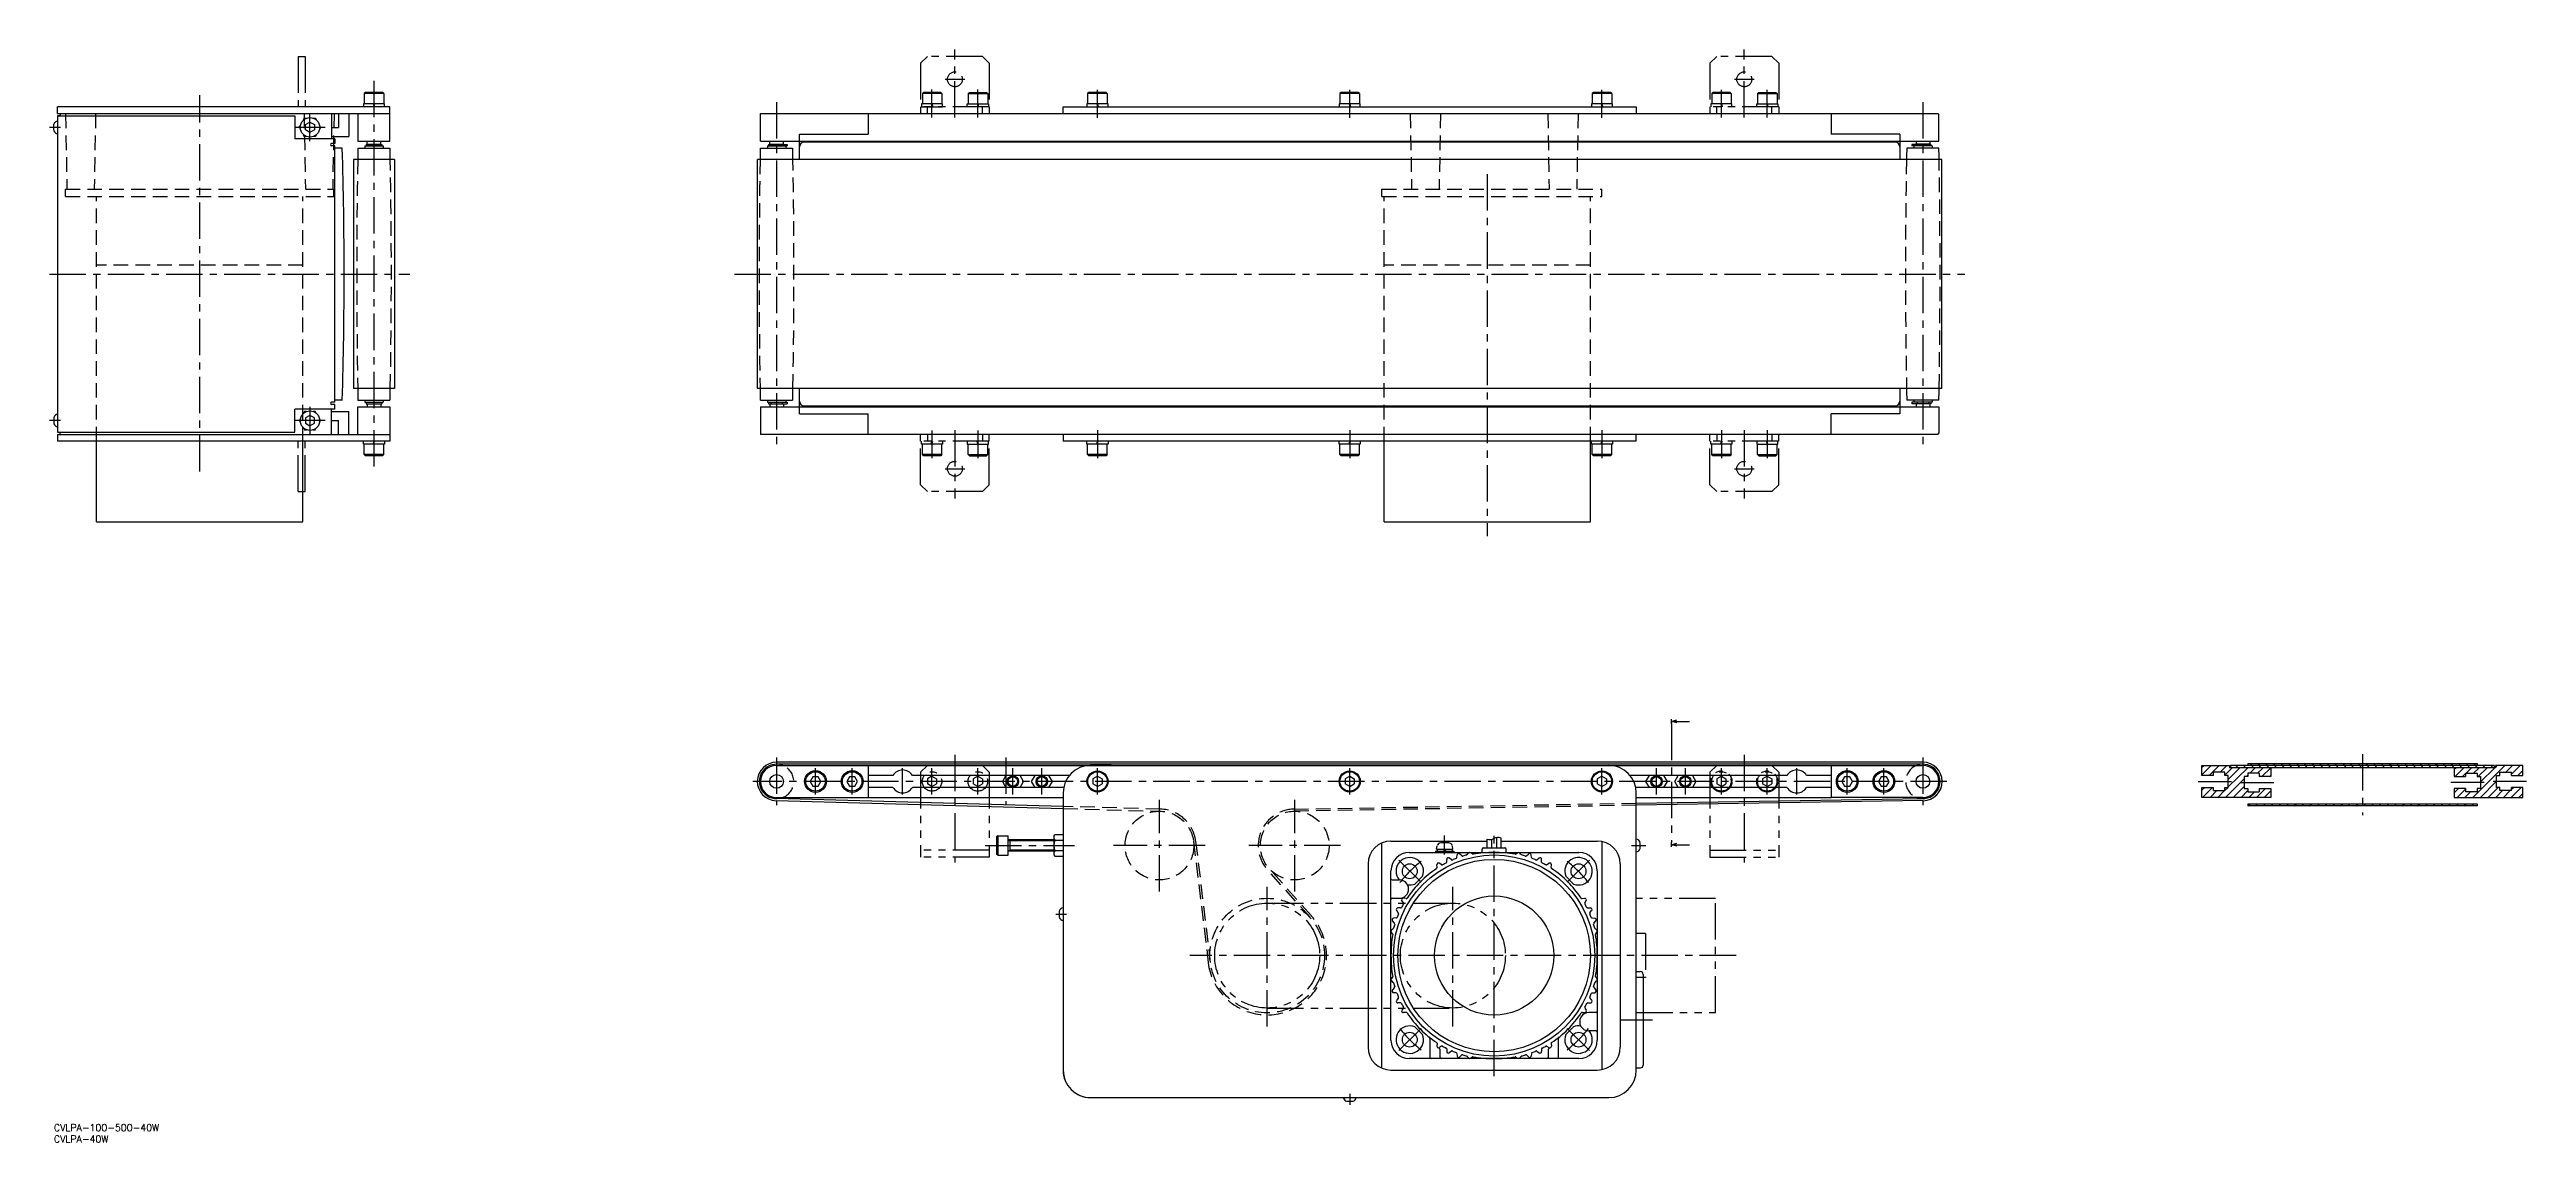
# Model space of a CAD drawing. Extents: x -2 to 1078, y -8 to 469.
import ezdxf

# ---------------------------------------------------------------- set-up
doc = ezdxf.new("R2010")
doc.units = 0
doc.header["$LTSCALE"] = 0.5
for name, pattern in [('CENTER', [50.8, 31.75, -6.35, 6.35, -6.35]), ('DASHED', [19.05, 12.7, -6.35]), ('PHANTOM', [63.5, 31.75, -6.35, 6.35, -6.35, 6.35, -6.35])]:
    doc.linetypes.add(name, pattern=pattern)
doc.layers.get('0').update_dxf_attribs({"linetype": 'CONTINUOUS'})
for name, color, linetype in [('MSM_CENTER', 1, 'CENTER'), ('MSM_CONTINUOUS', 7, 'CONTINUOUS'), ('MSM_DASHED', 4, 'DASHED'), ('MSM_IMAGINARY', 6, 'PHANTOM'), ('MSM_NARROW', 5, 'CONTINUOUS'), ('MSM_PART_NUMBER', 7, 'CONTINUOUS')]:
    doc.layers.add(name, color=color, linetype=linetype)
doc.styles.get("Standard").update_dxf_attribs({"font": 'txt.shx', "height": 7, "bigfont": 'bigfont.shx'})

# ---------------------------------------------------------------- blocks, each defined once
blk = doc.blocks.new('*U98')
at = {"layer": 'MSM_PART_NUMBER'}
blk.add_text('CVLPA-100-500-40W', height=3, dxfattribs=at).set_placement((0, -3))
blk = doc.blocks.new('*U99')
at = {"layer": 'MSM_PART_NUMBER'}
blk.add_text('CVLPA-40W', height=3, dxfattribs=at).set_placement((0, -8))
blk = doc.blocks.new('_OPEN30')
at = {"color": 0, "linetype": 'BYBLOCK'}
for p, q in [((-1, 0.27), (0, 0)), ((0, 0), (-1, -0.27)), ((0, 0), (-1, 0))]:
    blk.add_line(p, q, dxfattribs=at)
blk = doc.blocks.new('*U62')
at = {"color": 7, "linetype": 'CONTINUOUS'}
blk.add_lwpolyline([(595.3, 94.1), (600.8, 94.1)], dxfattribs=at)
at = {"color": 7, "linetype": 'CONTINUOUS', "xscale": 2.5, "yscale": 2.5, "zscale": 2.5, "rotation": 180}
blk.add_blockref('_OPEN30', (592.8, 94.1), dxfattribs=at)
blk = doc.blocks.new('*U63')
at = {"color": 7, "linetype": 'CONTINUOUS'}
blk.add_lwpolyline([(595.3, 147.9), (600.8, 147.9)], dxfattribs=at)
at = {"color": 7, "linetype": 'CONTINUOUS', "xscale": 2.5, "yscale": 2.5, "zscale": 2.5, "rotation": 180}
blk.add_blockref('_OPEN30', (592.8, 147.9), dxfattribs=at)
blk = doc.blocks.new('*X101')
at = {"color": 0}
for p, q in [((936.9, 152.5), (941, 156.6)), ((936.9, 155.9), (937.7, 156.6)), ((940, 152.2), (944.4, 156.6)), ((944.8, 153.7), (947.8, 156.6)), ((946.9, 152.4), (950.1, 155.6)), ((948.4, 147.2), (956.9, 155.6)), ((948.4, 150.5), (953.5, 155.6)), ((956.3, 151.7), (956.9, 152.3)), ((957.8, 153.2), (960.2, 155.6)), ((961.1, 153.2), (963.6, 155.6)), ((963.1, 151.7), (966.9, 155.6)), ((966.4, 151.7), (966.9, 152.2)), ((936.9, 145.8), (938.2, 147)), ((937.1, 142.6), (941.5, 147)), ((940.5, 142.6), (943.4, 145.6)), ((943.9, 142.6), (946.8, 145.6)), ((946.9, 145.7), (948.3, 147)), ((947.2, 142.6), (955.4, 150.8)), ((950.6, 142.6), (955.4, 147.4)), ((954, 142.6), (956.9, 145.6)), ((957.3, 142.6), (959.8, 145.1)), ((960.7, 142.6), (964.6, 146.5)), ((964.1, 142.6), (966.9, 145.5))]:
    blk.add_line(p, q, dxfattribs=at)
blk = doc.blocks.new('*X102')
at = {"color": 0}
for p, q in [((1047.8, 155.6), (1046.9, 154.8)), ((1051.2, 155.6), (1047.3, 151.7)), ((1051.9, 153), (1050.6, 151.7)), ((1054.5, 155.6), (1052.1, 153.2)), ((1069, 156.6), (1055, 142.6)), ((1057.9, 155.6), (1055.4, 153.2)), ((1061.3, 155.6), (1057.4, 151.7)), ((1064.6, 155.6), (1058.4, 149.4)), ((1065.6, 156.6), (1064.9, 155.9)), ((1072.4, 156.6), (1069.4, 153.7)), ((1075.7, 156.6), (1071.9, 152.8)), ((1076.9, 154.4), (1074.7, 152.2)), ((1048.8, 146.5), (1046.9, 144.7)), ((1051.9, 146.3), (1048.3, 142.6)), ((1054.1, 145.1), (1051.6, 142.6)), ((1065.4, 149.7), (1058.4, 142.6)), ((1066.1, 147), (1061.7, 142.6)), ((1068, 145.6), (1065.1, 142.6)), ((1071.4, 145.6), (1068.5, 142.6)), ((1076.2, 147), (1071.8, 142.6)), ((1072.9, 147), (1071.9, 146.1)), ((1076.9, 144.3), (1075.2, 142.6))]:
    blk.add_line(p, q, dxfattribs=at)
blk = doc.blocks.new('*X103')
at = {"color": 0}
for p, q in [((957.9, 156.6), (958.8, 157.5)), ((961.2, 156.6), (962.1, 157.5)), ((964.6, 156.6), (965.5, 157.5)), ((968, 156.6), (968.9, 157.5)), ((971.3, 156.6), (972.2, 157.5)), ((974.7, 156.6), (975.6, 157.5)), ((978.1, 156.6), (979, 157.5)), ((981.4, 156.6), (982.3, 157.5)), ((984.8, 156.6), (985.7, 157.5)), ((988.2, 156.6), (989.1, 157.5)), ((991.5, 156.6), (992.4, 157.5)), ((994.9, 156.6), (995.8, 157.5)), ((998.3, 156.6), (999.2, 157.5)), ((1001.6, 156.6), (1002.5, 157.5)), ((1005, 156.6), (1005.9, 157.5)), ((1008.4, 156.6), (1009.3, 157.5)), ((1011.7, 156.6), (1012.6, 157.5)), ((1015.1, 156.6), (1016, 157.5)), ((1018.5, 156.6), (1019.4, 157.5)), ((1021.8, 156.6), (1022.7, 157.5)), ((1025.2, 156.6), (1026.1, 157.5)), ((1028.6, 156.6), (1029.5, 157.5)), ((1031.9, 156.6), (1032.8, 157.5)), ((1035.3, 156.6), (1036.2, 157.5)), ((1038.7, 156.6), (1039.6, 157.5)), ((1042, 156.6), (1042.9, 157.5)), ((1045.4, 156.6), (1046.3, 157.5)), ((1048.8, 156.6), (1049.7, 157.5)), ((1052.2, 156.6), (1053.1, 157.5)), ((1055.5, 156.6), (1056.4, 157.5))]:
    blk.add_line(p, q, dxfattribs=at)
blk = doc.blocks.new('*X104')
at = {"color": 0}
for p, q in [((957, 138.9), (957.9, 139.8)), ((960.3, 138.9), (961.2, 139.8)), ((963.7, 138.9), (964.6, 139.8)), ((967.1, 138.9), (968, 139.8)), ((970.4, 138.9), (971.3, 139.8)), ((973.8, 138.9), (974.7, 139.8)), ((977.2, 138.9), (978.1, 139.8)), ((980.5, 138.9), (981.4, 139.8)), ((983.9, 138.9), (984.8, 139.8)), ((987.3, 138.9), (988.2, 139.8)), ((990.6, 138.9), (991.5, 139.8)), ((994, 138.9), (994.9, 139.8)), ((997.4, 138.9), (998.3, 139.8)), ((1000.7, 138.9), (1001.6, 139.8)), ((1004.1, 138.9), (1005, 139.8)), ((1007.5, 138.9), (1008.4, 139.8)), ((1010.8, 138.9), (1011.7, 139.8)), ((1014.2, 138.9), (1015.1, 139.8)), ((1017.6, 138.9), (1018.5, 139.8)), ((1020.9, 138.9), (1021.8, 139.8)), ((1024.3, 138.9), (1025.2, 139.8)), ((1027.7, 138.9), (1028.6, 139.8)), ((1031, 138.9), (1031.9, 139.8)), ((1034.4, 138.9), (1035.3, 139.8)), ((1037.8, 138.9), (1038.7, 139.8)), ((1041.1, 138.9), (1042, 139.8)), ((1044.5, 138.9), (1045.4, 139.8)), ((1047.9, 138.9), (1048.8, 139.8)), ((1051.2, 138.9), (1052.1, 139.8)), ((1054.6, 138.9), (1055.5, 139.8))]:
    blk.add_line(p, q, dxfattribs=at)
blk = doc.blocks.new('*X105')
at = {"color": 0}
for p, q in [((952.7, 155.6), (951.7, 156.6)), ((956.1, 155.6), (955.1, 156.6)), ((959.5, 155.6), (958.5, 156.6)), ((962.8, 155.6), (961.8, 156.6)), ((966.2, 155.6), (965.2, 156.6)), ((969.6, 155.6), (968.6, 156.6)), ((972.9, 155.6), (971.9, 156.6)), ((976.3, 155.6), (975.3, 156.6)), ((979.7, 155.6), (978.7, 156.6)), ((983, 155.6), (982, 156.6)), ((986.4, 155.6), (985.4, 156.6)), ((989.8, 155.6), (988.8, 156.6)), ((993.1, 155.6), (992.1, 156.6)), ((996.5, 155.6), (995.5, 156.6)), ((999.9, 155.6), (998.9, 156.6)), ((1003.2, 155.6), (1002.2, 156.6)), ((1006.6, 155.6), (1005.6, 156.6)), ((1010, 155.6), (1009, 156.6)), ((1013.3, 155.6), (1012.3, 156.6)), ((1016.7, 155.6), (1015.7, 156.6)), ((1020.1, 155.6), (1019.1, 156.6)), ((1023.4, 155.6), (1022.4, 156.6)), ((1026.8, 155.6), (1025.8, 156.6)), ((1030.2, 155.6), (1029.2, 156.6)), ((1033.6, 155.6), (1032.6, 156.6)), ((1036.9, 155.6), (1035.9, 156.6)), ((1040.3, 155.6), (1039.3, 156.6)), ((1043.7, 155.6), (1042.7, 156.6)), ((1047, 155.6), (1046, 156.6)), ((1050.4, 155.6), (1049.4, 156.6)), ((1053.8, 155.6), (1052.8, 156.6)), ((1057.1, 155.6), (1056.1, 156.6)), ((1060.5, 155.6), (1059.5, 156.6)), ((1063.9, 155.6), (1062.9, 156.6))]:
    blk.add_line(p, q, dxfattribs=at)

msp = doc.modelspace()

# ---------------------------------------------------------------- linework, layer by layer
at = {"layer": 'MSM_CENTER'}
for p, q in [((393, 439.4), (393, 469.1)), ((737.3, 439.4), (737.3, 469.1)), ((139.6, 455.4), (139.6, 286.8)), ((388.8, 456.1), (397.3, 456.1)), ((733.1, 456.1), (741.6, 456.1)), ((63.6, 284.9), (63.6, 449.1)), ((315.2, 446.1), (315.2, 296.1)), ((383, 439.4), (383, 451.6)), ((403, 439.4), (403, 451.6)), ((455.2, 439.3), (455.2, 451.5)), ((565.2, 439.3), (565.2, 451.5)), ((675.2, 439.3), (675.2, 451.5)), ((727.3, 439.4), (727.3, 451.5)), ((747.3, 439.4), (747.3, 451.5)), ((815.2, 446.1), (815.2, 296.1)), ((2.9, 435.1), (-1.9, 435.1)), ((118.3, 435.1), (105, 435.1)), ((111.7, 429.1), (111.7, 441.1)), ((625.2, 414.7), (625.2, 256.6)), ((-1.9, 371.1), (155.3, 371.1)), ((296.9, 371.1), (833.5, 371.1)), ((2.9, 307.1), (-1.9, 307.1)), ((118.3, 307.1), (105, 307.1)), ((111.7, 313.1), (111.7, 301.1)), ((383, 302.8), (383, 290.7)), ((393, 302.9), (393, 273.1)), ((403, 302.8), (403, 290.7)), ((455.2, 302.9), (455.2, 290.7)), ((565.2, 302.9), (565.2, 290.7)), ((675.2, 302.9), (675.2, 290.7)), ((727.3, 302.9), (727.3, 290.7)), ((737.3, 302.9), (737.3, 273.1)), ((747.3, 302.9), (747.3, 290.7)), ((388.8, 286.1), (397.3, 286.1)), ((733.1, 286.1), (741.6, 286.1)), ((705.5, 174.8), (705.5, 123)), ((315.2, 160), (315.2, 139.2)), ((332.2, 143.9), (332.2, 155.4)), ((348.2, 143.9), (348.2, 155.4)), ((370.2, 143.9), (370.2, 155.4)), ((383, 143.9), (383, 155.4)), ((393, 161.2), (393, 114.2)), ((403, 143.9), (403, 155.4)), ((415.2, 160), (415.2, 139.2)), ((418.3, 143.9), (418.3, 155.4)), ((430.9, 143.9), (430.9, 155.4)), ((455.2, 143.9), (455.2, 155.4)), ((565.2, 143.9), (565.2, 155.4)), ((675.2, 143.9), (675.2, 155.4)), ((699, 143.9), (699, 155.4)), ((711.6, 143.9), (711.6, 155.4)), ((727.3, 143.9), (727.3, 155.4)), ((737.3, 161.2), (737.3, 114.2)), ((747.3, 143.9), (747.3, 155.4)), ((760.2, 143.9), (760.2, 155.4)), ((782.2, 143.9), (782.2, 155.4)), ((798.2, 143.9), (798.2, 155.4)), ((815.2, 160.1), (815.2, 139.2)), ((1006.9, 161.5), (1006.9, 134.9)), ((825.6, 149.6), (304.8, 149.6)), ((482.2, 101.6), (482.2, 141.6)), ((541.2, 101.6), (541.2, 141.6)), ((935.3, 149.6), (949.8, 149.6)), ((953.8, 149.1), (968.3, 149.1)), ((1060, 149.1), (1045.5, 149.1)), ((1078.5, 149.6), (1064, 149.6)), ((406.2, 121.7), (445.2, 121.6)), ((502.2, 121.6), (462.2, 121.6)), ((561.2, 121.6), (521.2, 121.6)), ((606.6, 117.7), (606.6, 126)), ((628.2, 20.9), (628.2, 125.9)), ((688.1, 121.6), (694.3, 121.6)), ((596.3, 105.6), (586.6, 115.2)), ((660.1, 105.6), (669.8, 115.2)), ((529.2, 42.6), (529.2, 103.6)), ((610.2, 42.6), (610.2, 103.6)), ((437, 91.7), (441.7, 91.7)), ((733.7, 73.6), (495.4, 73.6)), ((683.3, 45.6), (697.3, 45.6)), ((596.3, 41.7), (586.6, 32.1)), ((660.1, 41.7), (669.8, 32.1)), ((565.2, 13.2), (565.2, 8.5))]:
    msp.add_line(p, q, dxfattribs=at)
for start, end in [(127.7963, 142.2037), (37.7963, 52.2037), (217.7963, 232.2037), (307.7963, 322.2037)]:
    msp.add_arc((628.2, 73.6), 52, start, end, dxfattribs=at)
at = {"layer": 'MSM_CONTINUOUS'}
for p, q in [((146.6, 444.1), (1.6, 444.1)), ((1.6, 441.1), (1.6, 444.1)), ((144.2, 445.4), (135, 445.4)), ((135, 445.4), (135, 444.1)), ((135.9, 450.4), (135.4, 449.9)), ((143.9, 449.9), (135.4, 449.9)), ((135.4, 449.9), (135.4, 445.4)), ((143.9, 445.4), (135.4, 445.4)), ((143.4, 450.4), (135.9, 450.4)), ((139.4, 445.4), (139.6, 444.1)), ((139.6, 445.4), (139.9, 444.1)), ((143.9, 449.9), (143.4, 450.4)), ((143.9, 449.9), (143.9, 445.4)), ((144.2, 444.1), (144.2, 445.4)), ((146.6, 429.1), (146.6, 444.1)), ((440.2, 441.1), (440.2, 444.1)), ((440.2, 444.1), (690.2, 444.1)), ((459.8, 445.4), (450.6, 445.4)), ((450.6, 445.4), (450.6, 444.1)), ((451.4, 450.4), (450.9, 449.9)), ((459.4, 449.9), (450.9, 449.9)), ((450.9, 449.9), (450.9, 445.4)), ((459.4, 445.4), (450.9, 445.4)), ((458.9, 450.4), (451.4, 450.4)), ((454.9, 445.4), (455.2, 444.1)), ((455.2, 445.4), (455.5, 444.1)), ((459.4, 449.9), (458.9, 450.4)), ((459.4, 449.9), (459.4, 445.4)), ((459.8, 444.1), (459.8, 445.4)), ((569.8, 445.4), (560.6, 445.4)), ((560.6, 445.4), (560.6, 444.1)), ((561.4, 450.4), (560.9, 449.9)), ((569.4, 449.9), (560.9, 449.9)), ((560.9, 449.9), (560.9, 445.4)), ((569.4, 445.4), (560.9, 445.4)), ((568.9, 450.4), (561.4, 450.4)), ((564.9, 445.4), (565.2, 444.1)), ((565.2, 445.4), (565.5, 444.1)), ((569.4, 449.9), (568.9, 450.4)), ((569.4, 449.9), (569.4, 445.4)), ((569.8, 444.1), (569.8, 445.4)), ((679.8, 445.4), (670.6, 445.4)), ((670.6, 445.4), (670.6, 444.1)), ((671.5, 450.4), (671, 449.9)), ((679.5, 449.9), (671, 449.9)), ((671, 449.9), (671, 445.4)), ((679.5, 445.4), (671, 445.4)), ((679, 450.4), (671.5, 450.4)), ((674.9, 445.4), (675.2, 444.1)), ((675.2, 445.4), (675.5, 444.1)), ((679.5, 449.9), (679, 450.4)), ((679.5, 449.9), (679.5, 445.4)), ((679.8, 444.1), (679.8, 445.4)), ((690.2, 444.1), (690.2, 441.1)), ((0, 433.7), (0, 436.5)), ((1.6, 441.1), (146.6, 441.1)), ((1.6, 440.1), (1.6, 302.1)), ((2.8, 440.1), (1.6, 440.1)), ((1.6, 440.1), (105.1, 440.1)), ((2.8, 441.1), (2.8, 440.1)), ((105.1, 440.1), (105.1, 430.1)), ((107, 435.1), (107.5, 435.9)), ((107.5, 434.4), (107, 435.1)), ((108.9, 438.4), (109.3, 439.1)), ((109.3, 439.1), (110.2, 439.1)), ((109.7, 436.3), (111.7, 437.4)), ((109.7, 434), (109.7, 436.3)), ((111.7, 432.8), (109.7, 434)), ((111.7, 437.4), (113.7, 436.3)), ((113.7, 434), (111.7, 432.8)), ((113.1, 439.1), (114, 439.1)), ((113.7, 436.3), (113.7, 434)), ((114, 439.1), (114.4, 438.4)), ((115.8, 435.9), (116.3, 435.1)), ((116.3, 435.1), (115.8, 434.4)), ((121.1, 441.1), (121.1, 430.1)), ((121.1, 435.1), (124.1, 435.1)), ((124.1, 441.1), (124.1, 435.1)), ((128.6, 441.1), (128.6, 431.1)), ((132.6, 441.1), (132.6, 429.1)), ((308.2, 441.1), (821.7, 441.1)), ((308.2, 429.1), (308.2, 441.1)), ((355.2, 441.1), (355.2, 432.1)), ((355.2, 440.6), (355.2, 432.6)), ((775.2, 441.1), (775.2, 432.1)), ((775.2, 440.6), (775.2, 432.6)), ((821.7, 441.1), (822.2, 440.6)), ((822.2, 429.1), (822.2, 440.6)), ((122.6, 430.1), (105.1, 430.1)), ((109.3, 431.1), (108.9, 431.9)), ((110.2, 431.1), (109.3, 431.1)), ((114, 431.1), (113.1, 431.1)), ((114.4, 431.9), (114, 431.1)), ((121.1, 431.1), (128.6, 431.1)), ((122.6, 428.1), (121.1, 428.1)), ((122.6, 427.1), (121.1, 427.1)), ((122.6, 315.1), (122.6, 427.1)), ((122.6, 430.1), (122.6, 428.1)), ((122.6, 428.1), (122.6, 430.1)), ((125.8, 426.1), (122.6, 426.1)), ((132.6, 429.1), (146.6, 429.1)), ((132.6, 426.1), (146.6, 426.1)), ((135.6, 427.1), (143.6, 427.1)), ((135.6, 427.1), (135.6, 426.1)), ((136.2, 427.7), (143.1, 427.7)), ((136.2, 427.7), (136.2, 427.1)), ((136.6, 427.8), (136.6, 429.1)), ((136.6, 427.8), (142.6, 427.8)), ((137.1, 427.8), (137.1, 427.7)), ((142.1, 427.8), (142.1, 427.7)), ((142.6, 427.8), (142.6, 429.1)), ((143.1, 427.7), (143.1, 427.1)), ((143.6, 427.1), (143.6, 426.1)), ((308.2, 429.1), (822.2, 429.1)), ((308.2, 426.1), (322.2, 426.1)), ((311.2, 427.1), (319.9, 427.1)), ((311.2, 427.1), (311.2, 426.1)), ((311.7, 427.7), (319.9, 427.7)), ((311.7, 427.7), (311.7, 427.1)), ((312.2, 427.8), (312.2, 429.1)), ((312.2, 427.8), (318.2, 427.8)), ((312.7, 427.8), (312.7, 427.1)), ((317.7, 427.8), (317.7, 427.1)), ((318.2, 427.8), (318.2, 429.1)), ((319.2, 427.1), (319.2, 426.1)), ((319.9, 427.7), (319.9, 427.1)), ((325.2, 432.1), (354.7, 432.1)), ((325.2, 421.1), (325.2, 432.1)), ((325.7, 432.1), (355.2, 432.1)), ((803.2, 428.6), (327.2, 428.6)), ((805.2, 432.1), (775.2, 432.1)), ((805.2, 432.1), (805.2, 421.1)), ((822.2, 426.1), (808.2, 426.1)), ((818.6, 427.7), (810.4, 427.7)), ((810.4, 427.7), (810.4, 427.1)), ((819.2, 427.1), (810.4, 427.1)), ((811.2, 427.1), (811.2, 426.1)), ((812.2, 429.1), (812.2, 427.8)), ((818.2, 427.8), (812.2, 427.8)), ((812.7, 427.8), (812.7, 427.1)), ((817.7, 427.8), (817.7, 427.1)), ((818.2, 429.1), (818.2, 427.8)), ((818.6, 427.7), (818.6, 427.1)), ((819.2, 427.1), (819.2, 426.1)), ((148.5, 421.1), (130.7, 421.1)), ((130.7, 421.1), (130.7, 321.1)), ((148.5, 421.1), (148.5, 321.1)), ((823.5, 421.1), (306.9, 421.1)), ((306.9, 321.1), (306.9, 421.1)), ((823.5, 321.1), (823.5, 421.1)), ((122.6, 315.1), (121.1, 315.1)), ((122.6, 314.1), (121.1, 314.1)), ((125.9, 316.1), (122.6, 316.1)), ((122.6, 312.1), (122.6, 314.1)), ((148.5, 321.1), (130.7, 321.1)), ((132.6, 316.1), (146.6, 316.1)), ((135.6, 316.1), (135.6, 315.1)), ((135.6, 315.1), (143.6, 315.1)), ((136.2, 315.1), (136.2, 314.5)), ((136.2, 314.5), (143.1, 314.5)), ((136.6, 314.4), (142.6, 314.4)), ((136.6, 314.4), (136.6, 313.1)), ((137.1, 314.5), (137.1, 314.4)), ((142.1, 314.5), (142.1, 314.4)), ((142.6, 314.4), (142.6, 313.1)), ((143.1, 315.1), (143.1, 314.5)), ((143.6, 316.1), (143.6, 315.1)), ((823.5, 321.1), (306.9, 321.1)), ((308.2, 316.1), (322.2, 316.1)), ((311.2, 316.1), (311.2, 315.1)), ((311.2, 315.1), (319.9, 315.1)), ((311.7, 315.1), (311.7, 314.5)), ((311.7, 314.5), (319.9, 314.5)), ((312.2, 314.4), (318.2, 314.4)), ((312.2, 314.4), (312.2, 313.1)), ((312.7, 315.1), (312.7, 314.4)), ((317.7, 315.1), (317.7, 314.4)), ((318.2, 314.4), (318.2, 313.1)), ((319.2, 316.1), (319.2, 315.1)), ((319.9, 315.1), (319.9, 314.5)), ((325.2, 310.1), (325.2, 321.1)), ((327.2, 313.6), (803.2, 313.6)), ((805.2, 321.1), (805.2, 310.1)), ((822.2, 316.1), (808.2, 316.1)), ((818.6, 315.1), (810.4, 315.1)), ((810.4, 315.1), (810.4, 314.5)), ((818.6, 314.5), (810.4, 314.5)), ((811.2, 316.1), (811.2, 315.1)), ((819.2, 315.1), (811.2, 315.1)), ((818.2, 315.1), (812.2, 315.1)), ((818.2, 314.4), (812.2, 314.4)), ((812.2, 314.4), (812.2, 313.1)), ((812.7, 315.1), (812.7, 314.4)), ((817.7, 315.1), (817.7, 314.4)), ((818.2, 314.4), (818.2, 313.1)), ((818.6, 315.1), (818.6, 314.5)), ((819.2, 316.1), (819.2, 315.1)), ((0, 308.5), (0, 305.7)), ((1.6, 309.9), (1.6, 304.4)), ((105.1, 302.1), (105.1, 312.1)), ((122.6, 312.1), (105.1, 312.1)), ((107.5, 307.9), (107, 307.1)), ((107, 307.1), (107.5, 306.4)), ((109.3, 311.1), (108.9, 310.4)), ((108.9, 303.9), (109.3, 303.1)), ((110.2, 311.1), (109.3, 311.1)), ((109.3, 303.1), (110.2, 303.1)), ((111.7, 309.4), (109.7, 308.3)), ((109.7, 308.3), (109.7, 306)), ((109.7, 306), (111.7, 304.8)), ((113.7, 308.3), (111.7, 309.4)), ((111.7, 304.8), (113.7, 306)), ((114, 311.1), (113.1, 311.1)), ((113.1, 303.1), (114, 303.1)), ((113.7, 306), (113.7, 308.3)), ((114.4, 310.4), (114, 311.1)), ((114, 303.1), (114.4, 303.9)), ((116.3, 307.1), (115.8, 307.9)), ((115.8, 306.4), (116.3, 307.1)), ((121.1, 301.1), (121.1, 312.1)), ((121.1, 311.1), (128.6, 311.1)), ((121.1, 307.1), (124.1, 307.1)), ((124.1, 301.1), (124.1, 307.1)), ((128.6, 301.1), (128.6, 311.1)), ((132.6, 313.1), (146.6, 313.1)), ((132.6, 301.1), (132.6, 313.1)), ((146.6, 313.1), (146.6, 298.1)), ((308.2, 313.1), (822.2, 313.1)), ((308.2, 313.1), (308.2, 301.1)), ((325.2, 310.1), (354.7, 310.1)), ((325.7, 310.1), (355.2, 310.1)), ((355.2, 301.1), (355.2, 310.1)), ((355.2, 301.6), (355.2, 309.6)), ((804.7, 310.1), (775.2, 310.1)), ((775.2, 301.1), (775.2, 310.1)), ((775.2, 301.6), (775.2, 309.6)), ((805.2, 310.1), (775.7, 310.1)), ((822.2, 313.1), (822.2, 301.6)), ((1.6, 302.1), (105.1, 302.1)), ((1.6, 301.1), (146.6, 301.1)), ((1.6, 301.1), (1.6, 298.1)), ((146.6, 298.1), (1.6, 298.1)), ((1.6, 302.1), (2.8, 302.1)), ((2.8, 301.1), (2.8, 302.1)), ((18.6, 262.9), (18.6, 298.1)), ((108.6, 262.9), (108.6, 298.1)), ((135, 296.8), (135, 298.1)), ((144.2, 296.8), (135, 296.8)), ((143.9, 296.8), (135.4, 296.8)), ((135.4, 292.3), (135.4, 296.8)), ((143.9, 292.3), (135.4, 292.3)), ((135.9, 291.8), (135.4, 292.3)), ((143.4, 291.8), (135.9, 291.8)), ((139.4, 296.8), (139.6, 298.1)), ((139.6, 296.8), (139.9, 298.1)), ((143.9, 292.3), (143.4, 291.8)), ((143.9, 292.3), (143.9, 296.8)), ((144.2, 298.1), (144.2, 296.8)), ((821.7, 301.1), (308.2, 301.1)), ((315.2, 301.1), (315.2, 301.1)), ((440.2, 301.1), (440.2, 298.1)), ((690.2, 298.1), (440.2, 298.1)), ((450.6, 296.8), (450.6, 298.1)), ((459.8, 296.8), (450.6, 296.8)), ((459.4, 296.8), (450.9, 296.8)), ((450.9, 292.3), (450.9, 296.8)), ((459.4, 292.3), (450.9, 292.3)), ((451.4, 291.8), (450.9, 292.3)), ((458.9, 291.8), (451.4, 291.8)), ((454.9, 296.8), (455.2, 298.1)), ((455.2, 296.8), (455.5, 298.1)), ((459.4, 292.3), (458.9, 291.8)), ((459.4, 292.3), (459.4, 296.8)), ((459.8, 298.1), (459.8, 296.8)), ((560.6, 296.8), (560.6, 298.1)), ((569.8, 296.8), (560.6, 296.8)), ((569.4, 296.8), (560.9, 296.8)), ((560.9, 292.3), (560.9, 296.8)), ((569.4, 292.3), (560.9, 292.3)), ((561.4, 291.8), (560.9, 292.3)), ((568.9, 291.8), (561.4, 291.8)), ((564.9, 296.8), (565.2, 298.1)), ((565.2, 296.8), (565.5, 298.1)), ((569.4, 292.3), (568.9, 291.8)), ((569.4, 292.3), (569.4, 296.8)), ((569.8, 298.1), (569.8, 296.8)), ((580.2, 262.9), (580.2, 298.1)), ((670.2, 262.9), (670.2, 298.1)), ((670.6, 296.8), (670.6, 298.1)), ((679.8, 296.8), (670.6, 296.8)), ((679.5, 296.8), (671, 296.8)), ((671, 292.3), (671, 296.8)), ((679.5, 292.3), (671, 292.3)), ((671.5, 291.8), (671, 292.3)), ((679, 291.8), (671.5, 291.8)), ((674.9, 296.8), (675.2, 298.1)), ((675.2, 296.8), (675.5, 298.1)), ((679.5, 292.3), (679, 291.8)), ((679.5, 292.3), (679.5, 296.8)), ((679.8, 298.1), (679.8, 296.8)), ((690.2, 298.1), (690.2, 301.1)), ((815.2, 301.1), (815.2, 301.1)), ((816.4, 301.1), (816.4, 301.1)), ((821.7, 301.1), (822.2, 301.6)), ((18.6, 262.9), (108.6, 262.9)), ((580.2, 262.9), (670.2, 262.9)), ((705.5, 174.8), (705.5, 176.8)), ((815.2, 158), (315.2, 158)), ((815.2, 157.1), (315.2, 157.1)), ((315.2, 156.6), (815.2, 156.6)), ((331, 151.6), (329.9, 149.6)), ((333.3, 151.6), (331, 151.6)), ((334.5, 149.6), (333.3, 151.6)), ((347, 151.6), (345.9, 149.6)), ((349.3, 151.6), (347, 151.6)), ((350.5, 149.6), (349.3, 151.6)), ((355.2, 156.6), (355.2, 142.6)), ((365.9, 152.2), (355.2, 152.2)), ((442.9, 152.2), (374.5, 152.2)), ((415.2, 152.2), (413.7, 149.6)), ((422.9, 149.6), (421.4, 152.2)), ((427.8, 152.2), (426.3, 149.6)), ((435.5, 149.6), (434, 152.2)), ((461.2, 156.6), (452.2, 156.6)), ((455.2, 151.9), (453.2, 150.8)), ((455.2, 151.9), (457.2, 150.8)), ((565.2, 151.9), (563.2, 150.8)), ((565.2, 151.9), (567.2, 150.8)), ((675.2, 151.9), (673.2, 150.8)), ((675.2, 151.9), (677.2, 150.8)), ((755.9, 152.2), (687.5, 152.2)), ((694.4, 149.6), (695.9, 152.2)), ((702.1, 152.2), (703.6, 149.6)), ((707, 149.6), (708.5, 152.2)), ((714.7, 152.2), (716.2, 149.6)), ((775.2, 152.2), (764.5, 152.2)), ((775.2, 156.6), (775.2, 142.6)), ((775.2, 156.6), (775.2, 142.6)), ((775.2, 153.1), (775.2, 145.1)), ((781, 151.6), (779.9, 149.6)), ((783.3, 151.6), (781, 151.6)), ((784.5, 149.6), (783.3, 151.6)), ((797, 151.6), (795.9, 149.6)), ((799.3, 151.6), (797, 151.6)), ((800.5, 149.6), (799.3, 151.6)), ((936.9, 156.6), (948.9, 156.6)), ((936.9, 152.2), (936.9, 156.6)), ((941.9, 152.2), (936.9, 152.2)), ((946.9, 153.7), (941.9, 153.7)), ((941.9, 152.2), (941.9, 153.7)), ((946.9, 152.2), (946.9, 153.7)), ((948.4, 152.2), (946.9, 152.2)), ((948.4, 147), (948.4, 152.2)), ((948.9, 156.6), (948.9, 155.6)), ((1064.9, 155.6), (948.9, 155.6)), ((1064.4, 156.6), (949.4, 156.6)), ((949.4, 156.6), (949.4, 155.6)), ((955.4, 151.7), (955.4, 146.5)), ((956.9, 151.7), (955.4, 151.7)), ((956.9, 157.5), (1056.9, 157.5)), ((956.9, 157.5), (956.9, 156.6)), ((956.9, 153.2), (956.9, 151.7)), ((961.9, 153.2), (956.9, 153.2)), ((961.9, 153.2), (961.9, 151.7)), ((966.9, 151.7), (961.9, 151.7)), ((966.9, 155.6), (966.9, 151.7)), ((1046.9, 155.6), (1046.9, 151.7)), ((1046.9, 151.7), (1051.9, 151.7)), ((1051.9, 153.2), (1051.9, 151.7)), ((1051.9, 153.2), (1056.9, 153.2)), ((1056.9, 157.5), (1056.9, 156.6)), ((1056.9, 153.2), (1056.9, 151.7)), ((1056.9, 151.7), (1058.4, 151.7)), ((1058.4, 151.7), (1058.4, 146.5)), ((1064.4, 156.6), (1064.4, 155.6)), ((1076.9, 156.6), (1064.9, 156.6)), ((1064.9, 156.6), (1064.9, 155.6)), ((1065.4, 147), (1065.4, 152.2)), ((1065.4, 152.2), (1066.9, 152.2)), ((1066.9, 153.7), (1071.9, 153.7)), ((1066.9, 152.2), (1066.9, 153.7)), ((1071.9, 152.2), (1071.9, 153.7)), ((1071.9, 152.2), (1076.9, 152.2)), ((1076.9, 152.2), (1076.9, 156.6)), ((440.2, 138.7), (315, 142.2)), ((315, 141.3), (440.2, 137.8)), ((315.2, 142.6), (440.2, 142.6)), ((329.9, 149.6), (331, 147.6)), ((331, 147.6), (333.3, 147.6)), ((333.3, 147.6), (334.5, 149.6)), ((345.9, 149.6), (347, 147.6)), ((347, 147.6), (349.3, 147.6)), ((349.3, 147.6), (350.5, 149.6)), ((365.9, 147), (355.2, 147)), ((440.4, 147), (374.5, 147)), ((413.7, 149.6), (415.2, 147)), ((421.4, 147), (422.9, 149.6)), ((426.3, 149.6), (427.8, 147)), ((434, 147), (435.5, 149.6)), ((440.2, 144.6), (440.2, 23.6)), ((453.2, 150.8), (453.2, 148.5)), ((455.2, 147.4), (453.2, 148.5)), ((455.2, 147.4), (457.2, 148.5)), ((457.2, 150.8), (457.2, 148.5)), ((563.2, 150.8), (563.2, 148.5)), ((565.2, 147.4), (563.2, 148.5)), ((565.2, 147.4), (567.2, 148.5)), ((567.2, 150.8), (567.2, 148.5)), ((673.2, 150.8), (673.2, 148.5)), ((675.2, 147.4), (673.2, 148.5)), ((675.2, 147.4), (677.2, 148.5)), ((677.2, 150.8), (677.2, 148.5)), ((755.9, 147), (689.9, 147)), ((690.2, 23.6), (690.2, 144.6)), ((690.2, 142.6), (775.2, 142.6)), ((690.2, 140.1), (815.3, 142.2)), ((815.3, 141.3), (690.2, 139.2)), ((695.9, 147), (694.4, 149.6)), ((703.6, 149.6), (702.1, 147)), ((708.5, 147), (707, 149.6)), ((716.2, 149.6), (714.7, 147)), ((775.2, 147), (764.5, 147)), ((815.2, 142.6), (775.2, 142.6)), ((779.9, 149.6), (781, 147.6)), ((781, 147.6), (783.3, 147.6)), ((783.3, 147.6), (784.5, 149.6)), ((795.9, 149.6), (797, 147.6)), ((797, 147.6), (799.3, 147.6)), ((799.3, 147.6), (800.5, 149.6)), ((936.9, 142.6), (936.9, 147)), ((936.9, 147), (941.9, 147)), ((966.9, 142.6), (936.9, 142.6)), ((941.9, 145.6), (941.9, 147)), ((941.9, 145.6), (946.9, 145.6)), ((946.9, 147), (948.4, 147)), ((946.9, 145.6), (946.9, 147)), ((955.4, 146.5), (956.9, 146.5)), ((956.9, 146.5), (956.9, 145.1)), ((956.9, 145.1), (961.9, 145.1)), ((961.9, 146.5), (966.9, 146.5)), ((961.9, 146.5), (961.9, 145.1)), ((966.9, 146.5), (966.9, 142.6)), ((1051.9, 146.5), (1046.9, 146.5)), ((1046.9, 146.5), (1046.9, 142.6)), ((1046.9, 142.6), (1076.9, 142.6)), ((1051.9, 146.5), (1051.9, 145.1)), ((1056.9, 145.1), (1051.9, 145.1)), ((1058.4, 146.5), (1056.9, 146.5)), ((1056.9, 146.5), (1056.9, 145.1)), ((1066.9, 147), (1065.4, 147)), ((1066.9, 145.6), (1066.9, 147)), ((1071.9, 145.6), (1066.9, 145.6)), ((1076.9, 147), (1071.9, 147)), ((1071.9, 145.6), (1071.9, 147)), ((1076.9, 142.6), (1076.9, 147)), ((956.9, 139.8), (1056.9, 139.8)), ((956.9, 139.8), (956.9, 138.9)), ((1056.9, 138.9), (956.9, 138.9)), ((1056.9, 139.8), (1056.9, 138.9)), ((411.7, 125.9), (411.2, 125.4)), ((411.2, 125.4), (411.2, 117.9)), ((411.7, 125.9), (411.7, 117.4)), ((411.7, 125.9), (416.2, 125.9)), ((416.2, 117.4), (416.2, 125.9)), ((436.2, 124.1), (416.2, 124.1)), ((436.2, 119.2), (416.2, 119.2)), ((416.9, 124.1), (416.9, 119.2)), ((436.2, 125.6), (436.6, 126.3)), ((436.2, 125.6), (436.2, 117.6)), ((440.2, 126.3), (436.6, 126.3)), ((436.6, 124), (440.2, 124)), ((440.2, 119.3), (436.6, 119.3)), ((440.2, 126.3), (440.2, 117)), ((579.2, 24.5), (579.2, 122.8)), ((583.2, 123.6), (625.2, 123.6)), ((602.6, 119.2), (610.6, 119.2)), ((602.6, 119.2), (602.6, 118.6)), ((603.1, 120.1), (603.4, 121.5)), ((603.1, 120.1), (610.1, 120.1)), ((603.3, 120.1), (603.3, 119.2)), ((608.4, 122.8), (604.9, 122.8)), ((606.4, 119.2), (606.2, 120.1)), ((607.1, 119.2), (606.9, 120.1)), ((609.9, 121.5), (610.1, 120.1)), ((610, 119.2), (610, 120.1)), ((610.6, 119.2), (610.6, 118.6)), ((622.9, 118.6), (622.9, 120.1)), ((623.4, 120.6), (632.9, 120.6)), ((625.2, 120.6), (625.2, 124.4)), ((627.2, 120.6), (627.2, 124.3)), ((629.2, 125.1), (629.2, 120.6)), ((631.2, 120.6), (631.2, 124.9)), ((631.2, 123.6), (673.2, 123.6)), ((633.4, 118.6), (633.4, 120.1)), ((675.2, 123.4), (675.2, 23.9)), ((691.8, 123), (691.8, 120.2)), ((705.5, 121), (705.5, 123)), ((411.7, 117.4), (411.2, 117.9)), ((411.7, 117.4), (416.2, 117.4)), ((436.2, 117.6), (436.6, 117)), ((436.6, 117), (440.2, 117)), ((573.2, 113.6), (573.2, 33.6)), ((583.2, 36.6), (583.2, 110.6)), ((591.2, 118.6), (665.2, 118.6)), ((593.6, 104.8), (597, 108.2)), ((603.3, 112), (603.2, 113.2)), ((605.3, 113.2), (604.3, 113.9)), ((607.5, 114.4), (607.5, 115.6)), ((609.6, 115.4), (608.6, 116.2)), ((611.9, 116.4), (612, 117.6)), ((614.1, 117.1), (613.1, 118)), ((616.4, 117.7), (617, 118.4)), ((618.7, 118), (618, 118.5)), ((637.7, 118), (638.4, 118.5)), ((639.9, 117.7), (639.4, 118.4)), ((642.3, 117.1), (643.3, 118)), ((644.5, 116.4), (644.4, 117.6)), ((646.8, 115.4), (647.8, 116.2)), ((648.9, 114.4), (648.9, 115.6)), ((651.1, 113.2), (652.1, 113.9)), ((653.1, 112), (653.2, 113.2)), ((662.8, 104.8), (659.4, 108.2)), ((673.2, 110.6), (673.2, 36.6)), ((683.2, 113.6), (683.2, 33.6)), ((583.7, 106.6), (586.9, 106.6)), ((583.7, 98.6), (586.9, 98.6)), ((588.6, 96.6), (588, 97.6)), ((589.8, 98.5), (588.6, 98.6)), ((666.6, 98.5), (667.8, 98.6)), ((667.8, 96.6), (668.4, 97.6)), ((438.5, 93.1), (438.5, 90.3)), ((584.7, 87.7), (583.8, 88.7)), ((585.5, 90), (584.3, 89.9)), ((586.4, 92.3), (585.7, 93.2)), ((587.4, 94.4), (586.2, 94.4)), ((669, 94.4), (670.2, 94.4)), ((669.9, 92.3), (670.7, 93.2)), ((670.9, 90), (672.1, 89.9)), ((671.7, 87.7), (672.6, 88.7)), ((583.9, 83.1), (583.3, 83.9)), ((584.2, 85.4), (583.5, 84.8)), ((672.2, 85.4), (672.9, 84.8)), ((672.5, 83.1), (673.1, 83.9)), ((690.2, 66.6), (692, 66.6)), ((693.2, 65.4), (693.2, 25.8)), ((583.9, 64.2), (583.3, 63.4)), ((584.2, 61.9), (583.5, 62.5)), ((584.7, 59.6), (583.8, 58.6)), ((585.5, 57.3), (584.3, 57.4)), ((586.4, 55), (585.7, 54.1)), ((669.9, 55), (670.7, 54.1)), ((670.9, 57.3), (672.1, 57.4)), ((671.7, 59.6), (672.6, 58.6)), ((672.2, 61.9), (672.9, 62.5)), ((672.5, 64.2), (673.1, 63.4)), ((587.4, 52.9), (586.2, 52.9)), ((588.6, 50.7), (588, 49.7)), ((589.8, 48.8), (588.6, 48.7)), ((666.6, 48.8), (667.8, 48.7)), ((667.8, 50.7), (668.4, 49.7)), ((669, 52.9), (670.2, 52.9)), ((672.7, 48.7), (669.5, 48.7)), ((597, 39.1), (593.6, 42.5)), ((600.2, 37.4), (600.2, 29.1)), ((603.3, 35.3), (603.2, 34.1)), ((605.3, 34.1), (604.3, 33.4)), ((604.7, 29.1), (604.7, 32.4)), ((607.5, 32.9), (607.5, 31.7)), ((648.9, 32.9), (648.9, 31.7)), ((651.1, 34.1), (652.1, 33.4)), ((651.7, 32.4), (651.7, 29.1)), ((653.1, 35.3), (653.2, 34.1)), ((656.2, 29.1), (656.2, 37.4)), ((662.8, 42.5), (659.4, 39.1)), ((672.7, 40.7), (669.5, 40.7)), ((583.2, 23.6), (673.2, 23.6)), ((665.2, 28.6), (591.2, 28.6)), ((609.6, 31.9), (608.6, 31.1)), ((611.9, 30.9), (612, 29.7)), ((614.1, 30.2), (613.1, 29.3)), ((616.4, 29.6), (617, 28.9)), ((618.7, 29.3), (618, 28.8)), ((637.7, 29.3), (638.4, 28.8)), ((639.9, 29.6), (639.4, 28.9)), ((642.3, 30.2), (643.3, 29.3)), ((644.5, 30.9), (644.4, 29.7)), ((646.8, 31.9), (647.8, 31.1)), ((690.2, 24.6), (692, 24.6)), ((452.2, 11.6), (678.2, 11.6)), ((563.8, 10), (566.6, 10))]:
    msp.add_line(p, q, dxfattribs=at)
for centre, radius in [((111.7, 435.1), 4.25), ((111.7, 307.1), 4.25), ((315.2, 149.6), 3), ((315.2, 149.6), 3), ((332.2, 149.6), 4.75), ((332.2, 149.6), 4.25), ((348.2, 149.6), 4.75), ((348.2, 149.6), 4.25), ((418.3, 149.6), 2.07), ((430.9, 149.6), 2.07), ((455.2, 149.6), 4.61), ((455.2, 149.6), 4.25), ((565.2, 149.6), 4.61), ((565.2, 149.6), 4.25), ((675.2, 149.6), 4.61), ((675.2, 149.6), 4.25), ((699, 149.6), 2.07), ((711.6, 149.6), 2.07), ((782.2, 149.6), 4.75), ((782.2, 149.6), 4.25), ((798.2, 149.6), 4.75), ((798.2, 149.6), 4.25), ((815.2, 149.6), 3), ((628.2, 73.6), 43.9), ((628.2, 73.6), 42), ((591.4, 110.4), 3.25), ((665, 110.4), 3.25), ((628.2, 73.6), 26), ((591.4, 36.9), 3.25), ((665, 36.9), 3.25)]:
    msp.add_circle(centre, radius, dxfattribs=at)
for centre, radius, start, end in [((1.9, 435.9), 2, 97.0827, 161.4961), ((1.9, 434.3), 2, 198.5039, 262.9173), ((121.1, 427.6), 0.5, 90, 270), ((-1768.6, 371), 1895.2, 358.3398, 1.6657), ((3157.4, 371.1), 3025.3, 178.9583, 179.053), ((-2542, 371.1), 2689.2, 1.0654, 1.1719), ((3332.9, 371.1), 3025.3, 178.9583, 179.053), ((-2366.4, 371.1), 2689.2, 1.0654, 1.1719), ((327.2, 426.6), 2, 90, 180), ((803.2, 426.6), 2, 0, 90), ((3496.8, 371.1), 2689.2, 178.8281, 178.9346), ((-2202.6, 371.1), 3025.3, 0.947, 1.0417), ((121.1, 314.6), 0.5, 90, 270), ((3157.4, 371.1), 3025.3, 180.947, 181.0417), ((-2542, 371.1), 2689.2, 358.8281, 358.9346), ((3332.9, 371.1), 3025.3, 180.947, 181.0417), ((-2366.4, 371.1), 2689.2, 358.8281, 358.9346), ((327.2, 315.6), 2, 180, 270), ((803.2, 315.6), 2, 270, 0), ((3496.8, 371.1), 2689.2, 181.0654, 181.1719), ((-2202.6, 371.1), 3025.3, 358.9583, 359.053), ((1.9, 307.9), 2, 97.0827, 161.4961), ((1.9, 306.4), 2, 198.5039, 262.9173), ((315.2, 149.6), 8.4, 90, 268.4253), ((315.2, 149.6), 7.5, 68.9605, 291.0395), ((315.2, 149.6), 7, 90, 270), ((370.2, 149.6), 5, 31.328, 148.672), ((452.2, 144.6), 12, 90, 180), ((678.2, 144.6), 12, 0, 90), ((760.2, 149.6), 5, 31.328, 148.672), ((815.2, 149.6), 7.5, 248.9605, 111.0395), ((815.2, 149.6), 8.4, 270.9612, 90), ((815.2, 149.6), 7, 270, 90), ((370.2, 149.6), 5, 211.3323, 328.6677), ((760.2, 149.6), 5, 211.3365, 328.6635), ((438.2, 125.1), 2.04, 154.3842, 214.3842), ((443.8, 121.6), 7.64, 162.412, 197.588), ((438.2, 118.2), 2.04, 145.6158, 205.6158), ((583.2, 113.6), 10, 90, 180), ((604.9, 121.3), 1.5, 90, 169.1133), ((608.4, 121.3), 1.5, 10.8863, 90), ((623.4, 120.1), 0.5, 90, 180), ((632.9, 120.1), 0.5, 0, 90), ((673.2, 113.6), 10, 0, 90), ((690, 122.4), 2, 18.5039, 82.9173), ((690, 120.9), 2, 277.0827, 341.4961), ((591.2, 110.6), 8, 90, 180), ((591.4, 110.4), 6, 338.5537, 219.3449), ((628.2, 73.6), 45.5, 123.3778, 146.6184), ((603.9, 113.3), 0.7, 56.6141, 186.3818), ((602.9, 112), 0.4, 303.3961, 6.3876), ((605.5, 113.6), 0.4, 236.6158, 299.6223), ((628.2, 73.6), 45.5, 117.3824, 119.6177), ((607.1, 114.4), 0.4, 297.4043, 0.4011), ((608.2, 115.6), 0.7, 50.6231, 180.3765), ((609.8, 115.7), 0.4, 230.6088, 293.6105), ((628.2, 73.6), 45.5, 111.3824, 113.6175), ((611.5, 116.4), 0.4, 291.3944, 354.4049), ((612.7, 117.5), 0.7, 48.017, 174.3839), ((614.4, 117.4), 0.4, 228.0096, 287.5018), ((628.2, 73.6), 45.5, 105.2336, 107.5109), ((616.1, 117.9), 0.4, 285.2313, 320.4053), ((617.6, 117.9), 0.7, 54.448, 140.4019), ((619, 118.3), 0.4, 234.454, 279.4246), ((628.2, 62.6), 56, 90, 99.4218), ((628.2, 62.6), 56, 80.5782, 90), ((637.4, 118.3), 0.4, 260.5895, 305.5577), ((638.8, 117.9), 0.7, 39.5981, 125.552), ((640.3, 117.9), 0.4, 219.6038, 254.7687), ((628.2, 73.6), 45.5, 72.4892, 74.7663), ((642, 117.4), 0.4, 252.4845, 311.9904), ((643.7, 117.5), 0.7, 5.6153, 131.983), ((644.9, 116.4), 0.4, 185.5951, 248.6056), ((628.2, 73.6), 45.5, 66.3825, 68.6177), ((646.6, 115.7), 0.4, 246.3764, 309.3801), ((648.2, 115.6), 0.7, 359.6235, 129.3769), ((649.3, 114.4), 0.4, 179.5989, 242.6084), ((628.2, 73.6), 45.5, 60.3824, 62.6177), ((650.9, 113.6), 0.4, 240.3777, 303.3842), ((652.5, 113.3), 0.7, 353.6191, 123.379), ((653.5, 112), 0.4, 173.6124, 236.6158), ((628.2, 73.6), 45.5, 33.382, 56.6192), ((665, 110.4), 6, 248.5554, 201.4446), ((665.2, 110.6), 8, 0, 90), ((583.7, 107.1), 0.5, 180, 270), ((583.7, 98.1), 0.5, 90, 180), ((586.9, 102.6), 4, 270.0014, 90), ((588.5, 97.9), 0.7, 83.6182, 213.3859), ((589.9, 98.9), 0.4, 263.6194, 326.618), ((591.4, 110.4), 6, 260.7127, 291.4446), ((666.5, 98.9), 0.4, 213.382, 270), ((666.5, 98.9), 0.4, 270, 276.3811), ((667.8, 97.9), 0.7, 326.6141, 96.3899), ((440.4, 92.4), 2, 97.0827, 161.4961), ((440.4, 90.9), 2, 198.5039, 262.9173), ((584.4, 89.2), 0.7, 95.6161, 221.9775), ((628.2, 73.6), 45.5, 162.4887, 164.7659), ((584.4, 87.5), 0.4, 342.4802, 41.9798), ((586.2, 93.7), 0.7, 89.6235, 219.3769), ((585.5, 90.4), 0.4, 275.6094, 338.6108), ((628.2, 73.6), 45.5, 156.3821, 158.6173), ((586.1, 92), 0.4, 336.3764, 39.3801), ((587.4, 94.8), 0.4, 269.5989, 332.5957), ((628.2, 73.6), 45.5, 150.3818, 152.6173), ((588.3, 96.3), 0.4, 330.3848, 33.3842), ((668.1, 96.3), 0.4, 146.6158, 209.6223), ((628.2, 73.6), 45.5, 27.3827, 29.618), ((669, 94.8), 0.4, 207.4043, 270.4011), ((670.3, 92), 0.4, 140.6108, 203.6294), ((628.2, 73.6), 45.5, 21.3827, 23.6178), ((670.2, 93.7), 0.7, 320.6231, 90.3847), ((670.9, 90.4), 0.4, 201.3944, 264.4049), ((672, 87.5), 0.4, 138.0202, 197.5155), ((628.2, 73.6), 45.5, 15.234, 17.5113), ((672, 89.2), 0.7, 318.017, 84.3839), ((583.9, 84.3), 0.7, 129.5918, 215.552), ((639.2, 73.6), 56, 170.5779, 179.9997), ((583.6, 82.9), 0.4, 350.5754, 35.5493), ((583.9, 85.7), 0.4, 309.5928, 344.765), ((672.5, 85.7), 0.4, 195.235, 230.4072), ((672.8, 82.9), 0.4, 144.4423, 189.4246), ((617.2, 73.6), 56, 0.0003, 9.4221), ((672.5, 84.3), 0.7, 324.4528, 50.4019), ((639.2, 73.6), 56, 180.0005, 189.4223), ((617.2, 73.6), 56, 350.5778, 359.9996), ((692, 65.4), 1.2, 0, 90), ((583.9, 63), 0.7, 144.4528, 230.3967), ((584.4, 58.1), 0.7, 138.0225, 264.3757), ((583.6, 64.4), 0.4, 324.454, 9.4246), ((583.9, 61.6), 0.4, 15.235, 50.4072), ((628.2, 73.6), 45.5, 195.2342, 197.5113), ((584.4, 59.8), 0.4, 318.0202, 17.5155), ((585.5, 56.9), 0.4, 21.3944, 84.4049), ((586.2, 53.6), 0.7, 140.6231, 270.3847), ((628.2, 73.6), 45.5, 201.3828, 203.6179), ((586.1, 55.3), 0.4, 320.5997, 23.6105), ((628.2, 73.6), 45.5, 336.3821, 338.6172), ((670.3, 55.3), 0.4, 156.3895, 219.3912), ((670.2, 53.6), 0.7, 269.6153, 39.3821), ((670.9, 56.9), 0.4, 95.6094, 158.6108), ((628.2, 73.6), 45.5, 342.4887, 344.7658), ((672, 59.8), 0.4, 162.4845, 221.9702), ((672.5, 61.6), 0.4, 129.6038, 164.7687), ((672, 58.1), 0.7, 275.6161, 41.9775), ((672.8, 64.4), 0.4, 170.5754, 215.546), ((672.5, 63), 0.7, 309.6033, 35.552), ((587.4, 52.5), 0.4, 27.3977, 90.4011), ((628.2, 73.6), 45.5, 207.3828, 209.6182), ((588.5, 49.4), 0.7, 146.6255, 276.3809), ((588.3, 51), 0.4, 326.6158, 29.6347), ((589.9, 48.4), 0.4, 33.3822, 96.3806), ((628.2, 73.6), 45.5, 213.3822, 236.6215), ((628.2, 73.6), 45.5, 303.3791, 326.6178), ((669.5, 44.7), 4, 90, 270.0014), ((666.5, 48.4), 0.4, 83.6194, 146.6178), ((668.1, 51), 0.4, 150.3723, 213.3842), ((628.2, 73.6), 45.5, 330.3818, 332.6172), ((667.8, 49.4), 0.7, 263.6191, 33.379), ((669, 52.5), 0.4, 89.5989, 152.5957), ((672.7, 49.2), 0.5, 270, 0), ((583.2, 33.6), 10, 180, 270), ((591.2, 36.6), 8, 180, 270), ((591.4, 36.9), 6, 68.5579, 21.4421), ((599.2, 37.4), 1, 0.0057, 51.4225), ((602.9, 35.3), 0.4, 353.5981, 56.608), ((603.9, 34), 0.7, 173.6182, 303.3859), ((603.7, 32.4), 1, 0, 66.3852), ((605.5, 33.7), 0.4, 60.3777, 123.3842), ((628.2, 73.6), 45.5, 240.3825, 242.6177), ((607.1, 32.9), 0.4, 359.5989, 62.6023), ((649.3, 32.9), 0.4, 117.3977, 180.4011), ((628.2, 73.6), 45.5, 297.3823, 299.6176), ((650.9, 33.7), 0.4, 56.6158, 119.6223), ((652.7, 32.4), 1, 113.6154, 180), ((652.5, 34), 0.7, 236.6141, 6.3818), ((653.5, 35.3), 0.4, 123.404, 186.4019), ((657.2, 37.4), 1, 128.5775, 179.9943), ((665, 36.9), 6, 158.5604, 39.3455), ((665, 36.9), 6, 80.7137, 111.4413), ((665.2, 36.6), 8, 270, 0), ((672.7, 40.2), 0.5, 0, 90), ((673.2, 33.6), 10, 270, 0), ((452.2, 23.6), 12, 180, 270), ((452.2, 23.6), 12, 180, 270.0017), ((600.7, 29.1), 0.5, 180, 270), ((605.2, 29.1), 0.5, 180, 270), ((608.2, 31.7), 0.7, 179.6153, 309.3769), ((609.8, 31.6), 0.4, 66.3764, 129.3892), ((628.2, 73.6), 45.5, 246.3827, 248.6178), ((611.5, 30.9), 0.4, 5.6094, 68.6108), ((612.7, 29.8), 0.7, 185.6161, 311.9775), ((614.4, 29.9), 0.4, 72.4938, 131.9904), ((628.2, 73.6), 45.5, 252.4892, 254.7665), ((616.1, 29.4), 0.4, 39.5837, 74.765), ((617.6, 29.4), 0.7, 219.5981, 305.5472), ((619, 29), 0.4, 80.5754, 125.546), ((628.2, 84.6), 56, 260.5783, 270.0001), ((628.2, 84.6), 56, 269.9999, 279.4217), ((637.4, 29), 0.4, 54.4423, 99.4105), ((638.8, 29.4), 0.7, 234.4528, 320.4019), ((640.3, 29.4), 0.4, 105.2488, 140.4163), ((628.2, 73.6), 45.5, 285.2335, 287.5108), ((642, 29.9), 0.4, 48.0096, 107.5198), ((643.7, 29.8), 0.7, 228.0225, 354.3839), ((644.9, 30.9), 0.4, 111.3892, 174.3906), ((628.2, 73.6), 45.5, 291.3823, 293.6174), ((646.6, 31.6), 0.4, 50.5997, 113.6105), ((648.2, 31.7), 0.7, 230.6231, 0.3847), ((651.2, 29.1), 0.5, 270, 0), ((655.7, 29.1), 0.5, 270, 0), ((678.2, 23.6), 12, 270, 0), ((692, 25.8), 1.2, 270, 0), ((564.4, 11.9), 2, 187.0827, 251.4961), ((566, 11.9), 2, 288.5039, 352.9173)]:
    msp.add_arc(centre, radius, start, end, dxfattribs=at)
at = {"layer": 'MSM_DASHED'}
for p, q in [((5.1, 441.1), (5.7, 408.1)), ((18.2, 441.1), (17.6, 408.1)), ((109.1, 441.1), (109.7, 408.1)), ((122.2, 441.1), (121.6, 408.1)), ((591.6, 441.1), (592.2, 408.1)), ((604.8, 441.1), (604.2, 408.1)), ((651.6, 441.1), (652.2, 408.1)), ((664.8, 441.1), (664.2, 408.1)), ((5.1, 404.9), (5.1, 408.1)), ((5.1, 408.1), (122.1, 408.1)), ((5.1, 404.9), (122.1, 404.9)), ((18.6, 298.1), (18.6, 404.9)), ((108.6, 298.1), (108.6, 404.9)), ((122.1, 404.9), (122.1, 408.1)), ((579.2, 404.9), (579.2, 408.1)), ((579.2, 408.1), (675.2, 408.1)), ((579.2, 404.9), (675.2, 404.9)), ((580.2, 298.1), (580.2, 404.9)), ((670.2, 298.1), (670.2, 404.9)), ((675.2, 404.9), (675.2, 408.1)), ((108.6, 374.9), (18.6, 374.9)), ((670.2, 374.9), (580.2, 374.9)), ((482.6, 137.5), (440.2, 138.7)), ((440.2, 137.8), (482.6, 136.6)), ((540.9, 137.5), (690.2, 140.1)), ((690.2, 139.2), (540.9, 136.6)), ((497.1, 123.5), (503.5, 70.5)), ((498, 123.6), (504.4, 70.6)), ((547.9, 90.3), (529.3, 111.1)), ((548.5, 90.9), (530, 111.7))]:
    msp.add_line(p, q, dxfattribs=at)
for centre, radius in [((482.2, 121.6), 15), ((541.2, 121.6), 15), ((529.2, 73.6), 25)]:
    msp.add_circle(centre, radius, dxfattribs=at)
for centre, radius, start, end in [((3157.4, 371.1), 3025.3, 179.053, 180.947), ((-2542, 371.1), 2689.2, 358.9346, 1.0654), ((3332.9, 371.1), 3025.3, 179.053, 180.947), ((-2366.4, 371.1), 2689.2, 358.9346, 1.0654), ((3496.8, 371.1), 2689.2, 178.9346, 181.0654), ((-2202.6, 371.1), 3025.3, 359.053, 0.947), ((315.2, 149.6), 7.5, 291.0395, 68.9605), ((815.2, 149.6), 7.5, 111.0395, 248.9605), ((482.2, 121.6), 15.9, 6.8947, 88.4253), ((541.2, 121.6), 15.9, 90.9612, 221.7191), ((529.2, 73.6), 25.9, 186.8947, 41.7191)]:
    msp.add_arc(centre, radius, start, end, dxfattribs=at)
at = {"layer": 'MSM_IMAGINARY'}
for p, q in [((106.6, 466.1), (109.6, 466.1)), ((106.6, 466.1), (106.6, 441.1)), ((109.6, 466.1), (109.6, 444.1)), ((381, 466.1), (378, 463.1)), ((405, 466.1), (381, 466.1)), ((405, 466.1), (408, 463.1)), ((725.3, 466.1), (722.3, 463.1)), ((749.3, 466.1), (725.3, 466.1)), ((749.3, 466.1), (752.3, 463.1)), ((378, 463.1), (378, 441.1)), ((408, 463.1), (408, 441.1)), ((722.3, 463.1), (722.3, 441.1)), ((752.3, 463.1), (752.3, 441.1)), ((408, 444.1), (378, 444.1)), ((387.6, 445.4), (378.4, 445.4)), ((378.4, 445.4), (378.4, 444.1)), ((378.4, 444.1), (387.6, 444.1)), ((379.3, 450.4), (378.8, 449.9)), ((387.3, 449.9), (378.8, 449.9)), ((378.8, 449.9), (378.8, 445.4)), ((386.8, 450.4), (379.3, 450.4)), ((381, 441.1), (381, 444.1)), ((382.7, 445.4), (383, 444.1)), ((383, 445.4), (383.3, 444.1)), ((387.3, 449.9), (386.8, 450.4)), ((387.3, 449.9), (387.3, 445.4)), ((387.6, 444.1), (387.6, 445.4)), ((398.4, 445.4), (407.6, 445.4)), ((398.4, 444.1), (398.4, 445.4)), ((407.6, 444.1), (398.4, 444.1)), ((398.8, 449.9), (399.3, 450.4)), ((398.8, 449.9), (407.3, 449.9)), ((398.8, 449.9), (398.8, 445.4)), ((399.3, 450.4), (406.8, 450.4)), ((403, 445.4), (402.7, 444.1)), ((403.3, 445.4), (403, 444.1)), ((405, 441.1), (405, 444.1)), ((406.8, 450.4), (407.3, 449.9)), ((407.3, 449.9), (407.3, 445.4)), ((407.6, 445.4), (407.6, 444.1)), ((752.3, 444.1), (722.3, 444.1)), ((731.9, 445.4), (722.7, 445.4)), ((722.7, 445.4), (722.7, 444.1)), ((723.6, 450.4), (723.1, 449.9)), ((731.6, 449.9), (723.1, 449.9)), ((723.1, 449.9), (723.1, 445.4)), ((731.6, 445.4), (723.1, 445.4)), ((731.1, 450.4), (723.6, 450.4)), ((725.3, 441.1), (725.3, 444.1)), ((727.1, 445.4), (727.3, 444.1)), ((727.3, 445.4), (727.6, 444.1)), ((731.6, 449.9), (731.1, 450.4)), ((731.6, 449.9), (731.6, 445.4)), ((731.9, 444.1), (731.9, 445.4)), ((742.7, 445.4), (751.9, 445.4)), ((742.7, 444.1), (742.7, 445.4)), ((743.1, 449.9), (743.6, 450.4)), ((743.1, 449.9), (751.6, 449.9)), ((743.1, 449.9), (743.1, 445.4)), ((743.1, 445.4), (751.6, 445.4)), ((743.6, 450.4), (751.1, 450.4)), ((747.3, 445.4), (747.1, 444.1)), ((747.6, 445.4), (747.3, 444.1)), ((749.3, 441.1), (749.3, 444.1)), ((751.1, 450.4), (751.6, 449.9)), ((751.6, 449.9), (751.6, 445.4)), ((751.9, 445.4), (751.9, 444.1)), ((106.6, 276.1), (106.6, 301.1)), ((109.6, 276.1), (109.6, 298.1)), ((378, 279.1), (378, 301.1)), ((408, 298.1), (378, 298.1)), ((378.4, 296.8), (378.4, 298.1)), ((387.6, 296.8), (378.4, 296.8)), ((387.3, 296.8), (378.8, 296.8)), ((378.8, 292.3), (378.8, 296.8)), ((387.3, 292.3), (378.8, 292.3)), ((379.3, 291.8), (378.8, 292.3)), ((386.8, 291.8), (379.3, 291.8)), ((381, 301.1), (381, 298.1)), ((382.7, 296.8), (383, 298.1)), ((383, 296.8), (383.3, 298.1)), ((387.3, 292.3), (386.8, 291.8)), ((387.3, 292.3), (387.3, 296.8)), ((387.6, 298.1), (387.6, 296.8)), ((398.4, 298.1), (398.4, 296.8)), ((398.4, 296.8), (407.6, 296.8)), ((398.8, 296.8), (407.3, 296.8)), ((398.8, 292.3), (398.8, 296.8)), ((398.8, 292.3), (407.3, 292.3)), ((398.8, 292.3), (399.3, 291.8)), ((399.3, 291.8), (406.8, 291.8)), ((403, 296.8), (402.7, 298.1)), ((403.3, 296.8), (403, 298.1)), ((405, 301.1), (405, 298.1)), ((406.8, 291.8), (407.3, 292.3)), ((407.3, 292.3), (407.3, 296.8)), ((407.6, 296.8), (407.6, 298.1)), ((408, 279.1), (408, 301.1)), ((722.3, 279.1), (722.3, 301.1)), ((752.3, 298.1), (722.3, 298.1)), ((722.7, 296.8), (722.7, 298.1)), ((731.9, 296.8), (722.7, 296.8)), ((731.6, 296.8), (723.1, 296.8)), ((723.1, 292.3), (723.1, 296.8)), ((731.6, 292.3), (723.1, 292.3)), ((723.6, 291.8), (723.1, 292.3)), ((731.1, 291.8), (723.6, 291.8)), ((725.3, 301.1), (725.3, 298.1)), ((727.1, 296.8), (727.3, 298.1)), ((727.3, 296.8), (727.6, 298.1)), ((731.6, 292.3), (731.1, 291.8)), ((731.6, 292.3), (731.6, 296.8)), ((731.9, 298.1), (731.9, 296.8)), ((742.7, 298.1), (742.7, 296.8)), ((742.7, 296.8), (751.9, 296.8)), ((743.1, 296.8), (751.6, 296.8)), ((743.1, 292.3), (743.1, 296.8)), ((743.1, 292.3), (751.6, 292.3)), ((743.1, 292.3), (743.6, 291.8)), ((743.6, 291.8), (751.1, 291.8)), ((747.3, 296.8), (747.1, 298.1)), ((747.6, 296.8), (747.3, 298.1)), ((749.3, 301.1), (749.3, 298.1)), ((751.1, 291.8), (751.6, 292.3)), ((751.6, 292.3), (751.6, 296.8)), ((751.9, 296.8), (751.9, 298.1)), ((752.3, 279.1), (752.3, 301.1)), ((106.6, 276.1), (109.6, 276.1)), ((381, 276.1), (378, 279.1)), ((405, 276.1), (381, 276.1)), ((405, 276.1), (408, 279.1)), ((725.3, 276.1), (722.3, 279.1)), ((749.3, 276.1), (725.3, 276.1)), ((749.3, 276.1), (752.3, 279.1)), ((381, 156.6), (378, 153.6)), ((378, 153.6), (378, 116.6)), ((383, 151.9), (381, 150.8)), ((383, 151.9), (385, 150.8)), ((403, 151.9), (401, 150.8)), ((403, 151.9), (405, 150.8)), ((405, 156.6), (408, 153.6)), ((408, 153.6), (408, 116.6)), ((725.3, 156.6), (722.3, 153.6)), ((722.3, 153.6), (722.3, 116.6)), ((727.3, 151.9), (725.3, 150.8)), ((727.3, 151.9), (729.3, 150.8)), ((747.3, 151.9), (745.3, 150.8)), ((747.3, 151.9), (749.3, 150.8)), ((749.3, 156.6), (752.3, 153.6)), ((752.3, 153.6), (752.3, 116.6)), ((381, 150.8), (381, 148.5)), ((383, 147.4), (381, 148.5)), ((383, 147.4), (385, 148.5)), ((385, 150.8), (385, 148.5)), ((401, 150.8), (401, 148.5)), ((403, 147.4), (401, 148.5)), ((403, 147.4), (405, 148.5)), ((405, 150.8), (405, 148.5)), ((725.3, 150.8), (725.3, 148.5)), ((727.3, 147.4), (725.3, 148.5)), ((727.3, 147.4), (729.3, 148.5)), ((729.3, 150.8), (729.3, 148.5)), ((745.3, 150.8), (745.3, 148.5)), ((747.3, 147.4), (745.3, 148.5)), ((747.3, 147.4), (749.3, 148.5)), ((749.3, 150.8), (749.3, 148.5)), ((408, 119.6), (378, 119.6)), ((722.3, 119.6), (752.3, 119.6)), ((408, 116.6), (378, 116.6)), ((722.3, 116.6), (752.3, 116.6)), ((724.7, 98.5), (690.2, 98.5)), ((724.7, 48.8), (724.7, 98.5)), ((529.2, 96.5), (610.2, 96.5)), ((694.2, 83.3), (690.2, 83.3)), ((694.2, 83.3), (694.2, 64)), ((694.2, 64), (690.2, 64)), ((529.2, 50.7), (610.2, 50.7)), ((690.2, 48.8), (724.7, 48.8))]:
    msp.add_line(p, q, dxfattribs=at)
for centre, radius in [((393, 456.1), 3.25), ((737.3, 456.1), 3.25), ((393, 286.1), 3.25), ((737.3, 286.1), 3.25), ((383, 149.6), 4.25), ((403, 149.6), 4.25), ((727.3, 149.6), 4.6), ((727.3, 149.6), 4.25), ((747.3, 149.6), 4.6), ((747.3, 149.6), 4.25), ((529.2, 73.6), 22.9), ((610.2, 73.6), 22.9)]:
    msp.add_circle(centre, radius, dxfattribs=at)
at = {"layer": 'MSM_NARROW'}
for p, q in [((416.2, 124.1), (416.9, 123.7)), ((416.2, 119.2), (416.9, 119.6)), ((436.2, 123.7), (416.9, 123.7)), ((436.2, 119.6), (416.9, 119.6))]:
    msp.add_line(p, q, dxfattribs=at)
for centre in [(418.3, 149.6), (430.9, 149.6), (699, 149.6), (711.6, 149.6)]:
    msp.add_circle(centre, 2.5, dxfattribs=at)
for centre, start, end in [((626.3, 127.8), 252.2768, 300), ((629.9, 121.5), 69.1053, 120)]:
    msp.add_arc(centre, 3.61, start, end, dxfattribs=at)

# ---------------------------------------------------------------- block references
at = {"layer": 'MSM_CONTINUOUS'}
for name, p in [('*U63', (112.6, 27.9)), ('*U62', (112.6, 27.9)), ('*U98', (0, 0)), ('*U99', (0, 0))]:
    msp.add_blockref(name, p, dxfattribs=at)
at = {"layer": 'MSM_NARROW', "linetype": 'CONTINUOUS'}
for name in ['*X101', '*X105', '*X103', '*X102', '*X104']:
    msp.add_blockref(name, (0, 0), dxfattribs=at)

doc.saveas('drawing.dxf')
